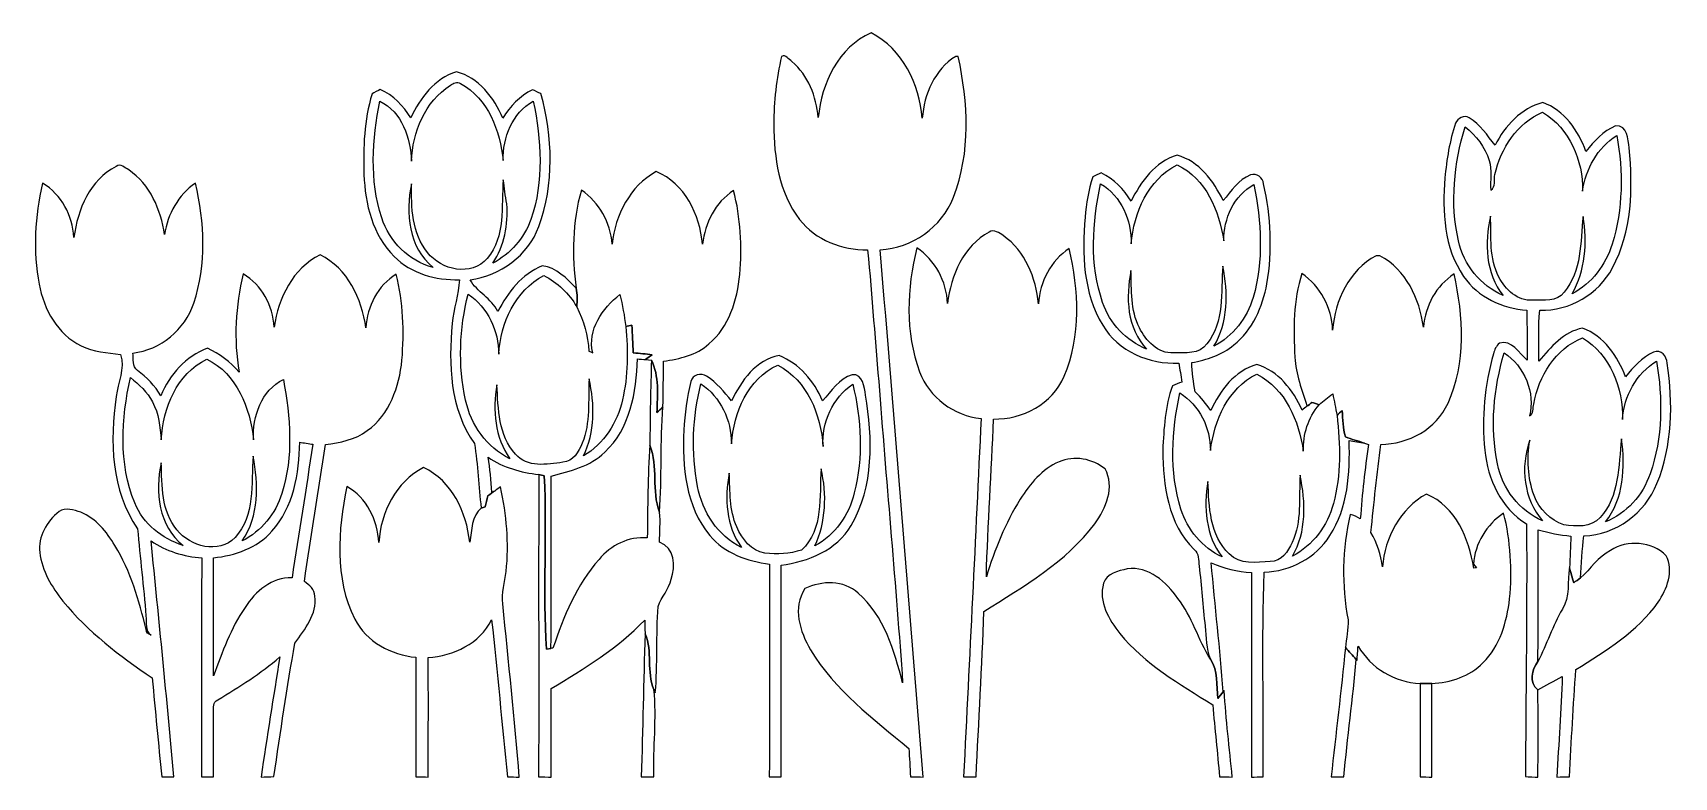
# Model space of a CAD drawing. Header units: centimetres. Extents: x -8.7 to 8.8, y -6.5 to 1.4.
import ezdxf

# ---------------------------------------------------------------- set-up
doc = ezdxf.new("R2010")
doc.units = ezdxf.units.CM
doc.header["$MEASUREMENT"] = 0
doc.layers.add('Camada 1', color=7, linetype='Continuous')

msp = doc.modelspace()

# ---------------------------------------------------------------- linework, layer by layer
at = {"layer": 'Camada 1'}
for points, knots in [([(-0.31891, 0.5334), (-0.28539, 0.895), (-0.10653, 1.28057), (0.24341, 1.43228), (0.24341, 1.43228), (0.57538, 1.25659), (0.75635, 0.88935), (0.78527, 0.52563), (0.78527, 0.52563), (0.80291, 0.78069), (0.91792, 1.04315), (1.13982, 1.18251), (1.13982, 1.18251), (1.14652, 1.18251), (1.16028, 1.1818), (1.16699, 1.1818), (1.16699, 1.1818), (1.27246, 0.69249), (1.30315, 0.1598), (1.11583, -0.31362), (1.11583, -0.31362), (0.99377, -0.63358), (0.67768, -0.85266), (0.3376, -0.87207), (0.3376, -0.87207), (0.49635, -2.73826), (0.64135, -4.6055), (0.79587, -6.47206), (0.79587, -6.47206), (0.762, -6.47171), (0.69427, -6.471), (0.6604, -6.47064), (0.6604, -6.47064), (0.65475, -6.36975), (0.64769, -6.26921), (0.6424, -6.16866), (0.6424, -6.16866), (0.26387, -5.85364), (-0.14357, -5.54955), (-0.40111, -5.12022), (-0.40111, -5.12022), (-0.51681, -4.92901), (-0.59513, -4.6743), (-0.46107, -4.47145), (-0.46107, -4.47145), (-0.28046, -4.38396), (-0.0515, -4.37973), (0.10512, -4.51908), (0.10512, -4.51908), (0.38099, -4.76037), (0.48648, -5.13079), (0.57679, -5.47263), (0.57679, -5.47263), (0.50587, -4.43652), (0.40781, -3.40147), (0.33055, -2.36502), (0.33055, -2.36502), (0.28468, -1.86831), (0.25364, -1.37018), (0.20425, -0.87383), (0.20425, -0.87383), (-0.06772, -0.87383), (-0.3489, -0.76941), (-0.51822, -0.54963), (-0.51822, -0.54963), (-0.74117, -0.2667), (-0.7888, 0.11007), (-0.79199, 0.45895), (-0.79199, 0.45895), (-0.79233, 0.70238), (-0.76482, 0.9458), (-0.70908, 1.18251), (-0.70908, 1.18251), (-0.66462, 1.20543), (-0.63358, 1.14793), (-0.59972, 1.12747), (-0.59972, 1.12747), (-0.42298, 0.98107), (-0.34254, 0.7553), (-0.31891, 0.5334)], [0, 0, 0, 0, 0.04761905, 0.04761905, 0.04761905, 0.04761905, 0.0952381, 0.0952381, 0.0952381, 0.0952381, 0.14285714, 0.14285714, 0.14285714, 0.14285714, 0.19047619, 0.19047619, 0.19047619, 0.19047619, 0.23809524, 0.23809524, 0.23809524, 0.23809524, 0.28571429, 0.28571429, 0.28571429, 0.28571429, 0.33333333, 0.33333333, 0.33333333, 0.33333333, 0.38095238, 0.38095238, 0.38095238, 0.38095238, 0.42857143, 0.42857143, 0.42857143, 0.42857143, 0.47619048, 0.47619048, 0.47619048, 0.47619048, 0.52380952, 0.52380952, 0.52380952, 0.52380952, 0.57142857, 0.57142857, 0.57142857, 0.57142857, 0.61904762, 0.61904762, 0.61904762, 0.61904762, 0.66666667, 0.66666667, 0.66666667, 0.66666667, 0.71428571, 0.71428571, 0.71428571, 0.71428571, 0.76190476, 0.76190476, 0.76190476, 0.76190476, 0.80952381, 0.80952381, 0.80952381, 0.80952381, 0.85714286, 0.85714286, 0.85714286, 0.85714286, 0.9047619, 0.9047619, 0.9047619, 0.9047619, 1, 1, 1, 1]), ([(-4.64714, 0.52811), (-4.54907, 0.73871), (-4.39349, 0.94826), (-4.16243, 1.01847), (-4.16243, 1.01847), (-3.92535, 0.95885), (-3.76344, 0.73978), (-3.66923, 0.52563), (-3.66923, 0.52563), (-3.59445, 0.65334), (-3.48755, 0.76022), (-3.35526, 0.82832), (-3.35526, 0.82832), (-3.33304, 0.81774), (-3.28789, 0.79657), (-3.26531, 0.78634), (-3.26531, 0.78634), (-3.14006, 0.32948), (-3.12067, -0.17673), (-3.28824, -0.62547), (-3.28824, -0.62547), (-3.40077, -0.93627), (-3.69675, -1.1444), (-4.01813, -1.18957), (-4.01813, -1.18957), (-3.94334, -1.32045), (-3.7913, -1.38782), (-3.72285, -1.52681), (-3.72285, -1.52681), (-3.61631, -1.32503), (-3.47132, -1.12783), (-3.25049, -1.04315), (-3.25049, -1.04315), (-3.10373, -1.05903), (-2.98838, -1.17792), (-2.89102, -1.28128), (-2.89102, -1.28128), (-2.87689, -1.3462), (-2.8776, -1.41252), (-2.8843, -1.47849), (-2.8843, -1.47849), (-2.96721, -1.33631), (-3.08926, -1.22061), (-3.23497, -1.14406), (-3.23497, -1.14406), (-3.53905, -1.30774), (-3.69252, -1.64818), (-3.71298, -1.9812), (-3.71298, -1.9812), (-3.71369, -1.72931), (-3.83151, -1.48802), (-4.03754, -1.34196), (-4.03754, -1.34196), (-4.13137, -1.7078), (-4.14725, -2.09902), (-4.06541, -2.46839), (-4.06541, -2.46839), (-4.01072, -2.73402), (-3.83928, -2.96898), (-3.59587, -3.09174), (-3.59587, -3.09174), (-3.75462, -2.86315), (-3.7793, -2.57527), (-3.73379, -2.30716), (-3.73379, -2.30716), (-3.71756, -2.55939), (-3.71827, -2.84514), (-3.53518, -3.04305), (-3.53518, -3.04305), (-3.41241, -3.18876), (-3.19933, -3.15348), (-3.03283, -3.12878), (-3.03283, -3.12878), (-2.92206, -3.12313), (-2.86349, -3.01659), (-2.82645, -2.92559), (-2.82645, -2.92559), (-2.73719, -2.70898), (-2.76577, -2.47085), (-2.75342, -2.24296), (-2.75342, -2.24296), (-2.69309, -2.51424), (-2.68781, -2.80775), (-2.81445, -3.06246), (-2.81445, -3.06246), (-2.59715, -2.93334), (-2.45321, -2.71003), (-2.39959, -2.46591), (-2.39959, -2.46591), (-2.33997, -2.21121), (-2.3368, -1.94592), (-2.36395, -1.68663), (-2.36395, -1.68663), (-2.34772, -1.68275), (-2.31527, -1.67534), (-2.29904, -1.67181), (-2.29904, -1.67181), (-2.2941, -1.76988), (-2.28917, -1.86831), (-2.28389, -1.96673), (-2.28389, -1.96673), (-2.21684, -1.97309), (-2.14982, -1.97943), (-2.0828, -1.98683), (-2.0828, -1.98683), (-2.10609, -2.00377), (-2.12972, -2.02035), (-2.15335, -2.03694), (-2.15335, -2.03694), (-2.17523, -2.03553), (-2.21896, -2.03305), (-2.24084, -2.032), (-2.24084, -2.032), (-2.24966, -2.38371), (-2.31846, -2.77176), (-2.58797, -3.02224), (-2.58797, -3.02224), (-2.74072, -3.17324), (-2.95592, -3.22297), (-3.1563, -3.27659), (-3.1563, -3.27659), (-3.15736, -3.88691), (-3.15348, -4.49721), (-3.15841, -5.1075), (-3.15841, -5.1075), (-3.15841, -5.1075), (-3.20533, -5.11527), (-3.20533, -5.11527), (-3.20533, -5.11527), (-3.24626, -4.50285), (-3.19863, -3.88654), (-3.22967, -3.27377), (-3.22967, -3.27377), (-3.24414, -3.27025), (-3.27342, -3.26319), (-3.28789, -3.26002), (-3.28789, -3.26002), (-3.47802, -3.23568), (-3.66747, -3.18769), (-3.82551, -3.07374), (-3.82551, -3.07374), (-3.80612, -3.19792), (-3.79411, -3.32246), (-3.78741, -3.44805), (-3.78741, -3.44805), (-3.78741, -3.44805), (-3.75214, -3.4311), (-3.75214, -3.4311), (-3.75214, -3.4311), (-3.77754, -3.44874), (-3.80293, -3.46674), (-3.82798, -3.48473), (-3.82798, -3.48473), (-3.83857, -3.52424), (-3.8488, -3.56376), (-3.85903, -3.60327), (-3.85903, -3.60327), (-3.86927, -3.6061), (-3.88937, -3.61173), (-3.89924, -3.61492), (-3.89924, -3.61492), (-3.92747, -3.38737), (-3.93276, -3.15701), (-3.97191, -2.93122), (-3.97191, -2.93122), (-4.23333, -2.56258), (-4.2478, -2.08774), (-4.20652, -1.65417), (-4.20652, -1.65417), (-4.19311, -1.49718), (-4.13666, -1.34725), (-4.13137, -1.18957), (-4.13137, -1.18957), (-4.38114, -1.19732), (-4.64361, -1.12465), (-4.82318, -0.94368), (-4.82318, -0.94368), (-5.05213, -0.7179), (-5.13432, -0.38488), (-5.14456, -0.07267), (-5.14456, -0.07267), (-5.15267, 0.21449), (-5.14561, 0.50729), (-5.05848, 0.78351), (-5.05848, 0.78351), (-5.03695, 0.7955), (-4.99392, 0.8195), (-4.9724, 0.83149), (-4.9724, 0.83149), (-4.8334, 0.77011), (-4.72546, 0.65651), (-4.64714, 0.52811)], [0, 0, 0, 0, 0.02040816, 0.02040816, 0.02040816, 0.02040816, 0.04081633, 0.04081633, 0.04081633, 0.04081633, 0.06122449, 0.06122449, 0.06122449, 0.06122449, 0.08163265, 0.08163265, 0.08163265, 0.08163265, 0.10204082, 0.10204082, 0.10204082, 0.10204082, 0.12244898, 0.12244898, 0.12244898, 0.12244898, 0.14285714, 0.14285714, 0.14285714, 0.14285714, 0.16326531, 0.16326531, 0.16326531, 0.16326531, 0.18367347, 0.18367347, 0.18367347, 0.18367347, 0.20408163, 0.20408163, 0.20408163, 0.20408163, 0.2244898, 0.2244898, 0.2244898, 0.2244898, 0.24489796, 0.24489796, 0.24489796, 0.24489796, 0.26530612, 0.26530612, 0.26530612, 0.26530612, 0.28571429, 0.28571429, 0.28571429, 0.28571429, 0.30612245, 0.30612245, 0.30612245, 0.30612245, 0.32653061, 0.32653061, 0.32653061, 0.32653061, 0.34693878, 0.34693878, 0.34693878, 0.34693878, 0.36734694, 0.36734694, 0.36734694, 0.36734694, 0.3877551, 0.3877551, 0.3877551, 0.3877551, 0.40816327, 0.40816327, 0.40816327, 0.40816327, 0.42857143, 0.42857143, 0.42857143, 0.42857143, 0.44897959, 0.44897959, 0.44897959, 0.44897959, 0.46938776, 0.46938776, 0.46938776, 0.46938776, 0.48979592, 0.48979592, 0.48979592, 0.48979592, 0.51020408, 0.51020408, 0.51020408, 0.51020408, 0.53061224, 0.53061224, 0.53061224, 0.53061224, 0.55102041, 0.55102041, 0.55102041, 0.55102041, 0.57142857, 0.57142857, 0.57142857, 0.57142857, 0.59183673, 0.59183673, 0.59183673, 0.59183673, 0.6122449, 0.6122449, 0.6122449, 0.6122449, 0.63265306, 0.63265306, 0.63265306, 0.63265306, 0.65306122, 0.65306122, 0.65306122, 0.65306122, 0.67346939, 0.67346939, 0.67346939, 0.67346939, 0.69387755, 0.69387755, 0.69387755, 0.69387755, 0.71428571, 0.71428571, 0.71428571, 0.71428571, 0.73469388, 0.73469388, 0.73469388, 0.73469388, 0.75510204, 0.75510204, 0.75510204, 0.75510204, 0.7755102, 0.7755102, 0.7755102, 0.7755102, 0.79591837, 0.79591837, 0.79591837, 0.79591837, 0.81632653, 0.81632653, 0.81632653, 0.81632653, 0.83673469, 0.83673469, 0.83673469, 0.83673469, 0.85714286, 0.85714286, 0.85714286, 0.85714286, 0.87755102, 0.87755102, 0.87755102, 0.87755102, 0.89795918, 0.89795918, 0.89795918, 0.89795918, 0.91836735, 0.91836735, 0.91836735, 0.91836735, 0.93877551, 0.93877551, 0.93877551, 0.93877551, 0.95918367, 0.95918367, 0.95918367, 0.95918367, 1, 1, 1, 1]), ([(-4.22733, 0.87488), (-4.22733, 0.87488), (-4.22733, 0.87488), (-4.22733, 0.87488), (-4.22733, 0.87488), (-4.49615, 0.70343), (-4.62879, 0.37606), (-4.64114, 0.06772), (-4.64114, 0.06772), (-4.65101, 0.31396), (-4.73886, 0.59231), (-4.97699, 0.70626), (-4.97699, 0.70626), (-5.05424, 0.3002), (-5.08881, -0.13299), (-4.95582, -0.53128), (-4.95582, -0.53128), (-4.87469, -0.78422), (-4.66865, -0.9913), (-4.41042, -1.05974), (-4.41042, -1.05974), (-4.66972, -0.84771), (-4.70923, -0.47871), (-4.63832, -0.17039), (-4.63832, -0.17039), (-4.64538, -0.4198), (-4.63337, -0.69885), (-4.4704, -0.90204), (-4.4704, -0.90204), (-4.32293, -1.08761), (-4.00297, -1.16099), (-3.83504, -0.96307), (-3.83504, -0.96307), (-3.63643, -0.73235), (-3.69005, -0.40957), (-3.66501, -0.13053), (-3.66501, -0.13053), (-3.6509, -0.21519), (-3.64596, -0.30127), (-3.62725, -0.38522), (-3.62725, -0.38522), (-3.61314, -0.6043), (-3.65266, -0.82973), (-3.77613, -1.01458), (-3.77613, -1.01458), (-3.59021, -0.91546), (-3.44134, -0.74999), (-3.37255, -0.54963), (-3.37255, -0.54963), (-3.23074, -0.14639), (-3.26107, 0.2942), (-3.34644, 0.7059), (-3.34644, 0.7059), (-3.56975, 0.58242), (-3.671, 0.31996), (-3.66713, 0.07443), (-3.66713, 0.07443), (-3.69992, 0.38981), (-3.82447, 0.73377), (-4.11868, 0.89322), (-4.11868, 0.89322), (-4.15361, 0.92251), (-4.19664, 0.89464), (-4.22733, 0.87488)], [0, 0, 0, 0, 0.05882353, 0.05882353, 0.05882353, 0.05882353, 0.11764706, 0.11764706, 0.11764706, 0.11764706, 0.17647059, 0.17647059, 0.17647059, 0.17647059, 0.23529412, 0.23529412, 0.23529412, 0.23529412, 0.29411765, 0.29411765, 0.29411765, 0.29411765, 0.35294118, 0.35294118, 0.35294118, 0.35294118, 0.41176471, 0.41176471, 0.41176471, 0.41176471, 0.47058824, 0.47058824, 0.47058824, 0.47058824, 0.52941176, 0.52941176, 0.52941176, 0.52941176, 0.58823529, 0.58823529, 0.58823529, 0.58823529, 0.64705882, 0.64705882, 0.64705882, 0.64705882, 0.70588235, 0.70588235, 0.70588235, 0.70588235, 0.76470588, 0.76470588, 0.76470588, 0.76470588, 0.82352941, 0.82352941, 0.82352941, 0.82352941, 0.88235294, 0.88235294, 0.88235294, 0.88235294, 1, 1, 1, 1]), ([(6.86822, 0.23812), (6.97371, 0.44167), (7.1455, 0.63465), (7.37481, 0.69074), (7.37481, 0.69074), (7.60236, 0.61277), (7.75441, 0.39299), (7.83307, 0.17322), (7.83307, 0.17322), (7.92232, 0.27869), (8.01687, 0.38981), (8.14882, 0.44272), (8.14882, 0.44272), (8.2797, 0.45473), (8.27933, 0.29951), (8.29274, 0.21025), (8.29274, 0.21025), (8.33508, -0.21766), (8.3245, -0.67734), (8.116, -1.06432), (8.116, -1.06432), (7.96854, -1.34338), (7.66056, -1.52223), (7.34518, -1.51411), (7.34518, -1.51411), (7.32472, -1.69367), (7.33531, -1.87466), (7.33424, -2.05493), (7.33424, -2.05493), (7.45949, -1.90746), (7.59919, -1.74237), (7.7985, -1.70427), (7.7985, -1.70427), (8.02569, -1.78505), (8.17245, -2.00483), (8.25465, -2.2225), (8.25465, -2.2225), (8.33578, -2.11771), (8.42926, -2.01507), (8.55274, -1.95967), (8.55274, -1.95967), (8.62824, -1.92687), (8.69597, -2.00377), (8.69562, -2.07573), (8.69562, -2.07573), (8.76087, -2.50013), (8.75417, -2.95275), (8.58801, -3.35455), (8.58801, -3.35455), (8.46208, -3.66854), (8.15304, -3.90207), (7.81085, -3.90983), (7.81085, -3.90983), (7.79392, -4.0587), (7.78756, -4.20863), (7.77592, -4.35785), (7.77592, -4.35785), (7.75828, -4.37056), (7.72266, -4.39596), (7.70466, -4.40867), (7.70466, -4.40867), (7.68879, -4.35539), (7.67326, -4.30213), (7.65915, -4.24885), (7.65915, -4.24885), (7.66444, -4.13666), (7.67045, -4.02449), (7.67396, -3.9123), (7.67396, -3.9123), (7.5565, -3.90207), (7.44114, -3.87914), (7.32825, -3.84703), (7.32825, -3.84703), (7.3279, -4.31341), (7.32966, -4.78013), (7.3233, -5.24686), (7.3233, -5.24686), (7.25594, -5.33118), (7.22982, -5.47051), (7.32189, -5.54743), (7.32189, -5.54743), (7.33, -5.85576), (7.32472, -6.16479), (7.32437, -6.47381), (7.32437, -6.47381), (7.29121, -6.47206), (7.22453, -6.46923), (7.19137, -6.46747), (7.19137, -6.46747), (7.19561, -5.57247), (7.20865, -4.67747), (7.20336, -3.78178), (7.20336, -3.78178), (6.93137, -3.61914), (6.79167, -3.30658), (6.75922, -3.00143), (6.75922, -3.00143), (6.72606, -2.65782), (6.75604, -2.30786), (6.85236, -1.9759), (6.85236, -1.9759), (6.86293, -1.93428), (6.88021, -1.89264), (6.91515, -1.86513), (6.91515, -1.86513), (7.04568, -1.82421), (7.12576, -1.96956), (7.20865, -2.04505), (7.20865, -2.04505), (7.20794, -1.86796), (7.20794, -1.6905), (7.20794, -1.51341), (7.20794, -1.51341), (6.94725, -1.49365), (6.68479, -1.37512), (6.5352, -1.15429), (6.5352, -1.15429), (6.32388, -0.85231), (6.30907, -0.46426), (6.33482, -0.10936), (6.33482, -0.10936), (6.35599, 0.08678), (6.38493, 0.28468), (6.45018, 0.4713), (6.45018, 0.4713), (6.46818, 0.5267), (6.5412, 0.56373), (6.59341, 0.52916), (6.59341, 0.52916), (6.71159, 0.46073), (6.78568, 0.34254), (6.86822, 0.23812)], [0, 0, 0, 0, 0.02941176, 0.02941176, 0.02941176, 0.02941176, 0.05882353, 0.05882353, 0.05882353, 0.05882353, 0.08823529, 0.08823529, 0.08823529, 0.08823529, 0.11764706, 0.11764706, 0.11764706, 0.11764706, 0.14705882, 0.14705882, 0.14705882, 0.14705882, 0.17647059, 0.17647059, 0.17647059, 0.17647059, 0.20588235, 0.20588235, 0.20588235, 0.20588235, 0.23529412, 0.23529412, 0.23529412, 0.23529412, 0.26470588, 0.26470588, 0.26470588, 0.26470588, 0.29411765, 0.29411765, 0.29411765, 0.29411765, 0.32352941, 0.32352941, 0.32352941, 0.32352941, 0.35294118, 0.35294118, 0.35294118, 0.35294118, 0.38235294, 0.38235294, 0.38235294, 0.38235294, 0.41176471, 0.41176471, 0.41176471, 0.41176471, 0.44117647, 0.44117647, 0.44117647, 0.44117647, 0.47058824, 0.47058824, 0.47058824, 0.47058824, 0.5, 0.5, 0.5, 0.5, 0.52941176, 0.52941176, 0.52941176, 0.52941176, 0.55882353, 0.55882353, 0.55882353, 0.55882353, 0.58823529, 0.58823529, 0.58823529, 0.58823529, 0.61764706, 0.61764706, 0.61764706, 0.61764706, 0.64705882, 0.64705882, 0.64705882, 0.64705882, 0.67647059, 0.67647059, 0.67647059, 0.67647059, 0.70588235, 0.70588235, 0.70588235, 0.70588235, 0.73529412, 0.73529412, 0.73529412, 0.73529412, 0.76470588, 0.76470588, 0.76470588, 0.76470588, 0.79411765, 0.79411765, 0.79411765, 0.79411765, 0.82352941, 0.82352941, 0.82352941, 0.82352941, 0.85294118, 0.85294118, 0.85294118, 0.85294118, 0.88235294, 0.88235294, 0.88235294, 0.88235294, 0.91176471, 0.91176471, 0.91176471, 0.91176471, 0.94117647, 0.94117647, 0.94117647, 0.94117647, 1, 1, 1, 1]), ([(6.86681, -0.07372), (6.86681, -0.07372), (6.86681, -0.07372), (6.86681, -0.07372), (6.86681, -0.07372), (6.85553, -0.12912), (6.88233, -0.20179), (6.82449, -0.23847), (6.82449, -0.23847), (6.81355, -0.13404), (6.84106, -0.02611), (6.80473, 0.07479), (6.80473, 0.07479), (6.76416, 0.22048), (6.66503, 0.34008), (6.54967, 0.4339), (6.54967, 0.4339), (6.43361, 0.0448), (6.38844, -0.37747), (6.48053, -0.77611), (6.48053, -0.77611), (6.53591, -1.03187), (6.71476, -1.25024), (6.95325, -1.35678), (6.95325, -1.35678), (6.76485, -1.11865), (6.75745, -0.79974), (6.82059, -0.51505), (6.82059, -0.51505), (6.83048, -0.73166), (6.80402, -0.96273), (6.90915, -1.1617), (6.90915, -1.1617), (6.97793, -1.29363), (7.10742, -1.42168), (7.26827, -1.40687), (7.26827, -1.40687), (7.38152, -1.40194), (7.52615, -1.4298), (7.60201, -1.32186), (7.60201, -1.32186), (7.79392, -1.10031), (7.77275, -0.79058), (7.80308, -0.51822), (7.80308, -0.51822), (7.84895, -0.7955), (7.8292, -1.09078), (7.68809, -1.3395), (7.68809, -1.3395), (7.89586, -1.23155), (8.04367, -1.03292), (8.11213, -0.81138), (8.11213, -0.81138), (8.22678, -0.44026), (8.23241, -0.03915), (8.16115, 0.34079), (8.16115, 0.34079), (7.95548, 0.21132), (7.83449, -0.01164), (7.7978, -0.24799), (7.7978, -0.24799), (7.80345, 0.07725), (7.66197, 0.41839), (7.3734, 0.58807), (7.3734, 0.58807), (7.10106, 0.47449), (6.93067, 0.2053), (6.86681, -0.07372)], [0, 0, 0, 0, 0.05555556, 0.05555556, 0.05555556, 0.05555556, 0.11111111, 0.11111111, 0.11111111, 0.11111111, 0.16666667, 0.16666667, 0.16666667, 0.16666667, 0.22222222, 0.22222222, 0.22222222, 0.22222222, 0.27777778, 0.27777778, 0.27777778, 0.27777778, 0.33333333, 0.33333333, 0.33333333, 0.33333333, 0.38888889, 0.38888889, 0.38888889, 0.38888889, 0.44444444, 0.44444444, 0.44444444, 0.44444444, 0.5, 0.5, 0.5, 0.5, 0.55555556, 0.55555556, 0.55555556, 0.55555556, 0.61111111, 0.61111111, 0.61111111, 0.61111111, 0.66666667, 0.66666667, 0.66666667, 0.66666667, 0.72222222, 0.72222222, 0.72222222, 0.72222222, 0.77777778, 0.77777778, 0.77777778, 0.77777778, 0.83333333, 0.83333333, 0.83333333, 0.83333333, 0.88888889, 0.88888889, 0.88888889, 0.88888889, 1, 1, 1, 1]), ([(-7.77769, 0.0141), (-7.73007, 0.04621), (-7.68244, -0.00105), (-7.64292, -0.02329), (-7.64292, -0.02329), (-7.41574, -0.17744), (-7.30108, -0.44696), (-7.26263, -0.71084), (-7.26263, -0.71084), (-7.22982, -0.49283), (-7.1187, -0.28999), (-6.93384, -0.1651), (-6.93384, -0.1651), (-6.83612, -0.58067), (-6.81355, -1.03116), (-6.95289, -1.43968), (-6.95289, -1.43968), (-7.04603, -1.72261), (-7.30355, -1.93569), (-7.6006, -1.96849), (-7.6006, -1.96849), (-7.58754, -2.02952), (-7.60942, -2.11172), (-7.55015, -2.1537), (-7.55015, -2.1537), (-7.45277, -2.22885), (-7.36423, -2.31527), (-7.30074, -2.42181), (-7.30074, -2.42181), (-7.21006, -2.1985), (-7.03757, -2.00306), (-6.8079, -1.91876), (-6.8079, -1.91876), (-6.67737, -1.97626), (-6.56483, -2.06516), (-6.46959, -2.17028), (-6.46959, -2.17028), (-6.53238, -1.82527), (-6.50733, -1.46826), (-6.42832, -1.12818), (-6.42832, -1.12818), (-6.22723, -1.24354), (-6.11328, -1.46649), (-6.09881, -1.69333), (-6.09881, -1.69333), (-6.0526, -1.38535), (-5.90303, -1.0689), (-5.61057, -0.92638), (-5.61057, -0.92638), (-5.31707, -1.07102), (-5.16643, -1.3903), (-5.12339, -1.7011), (-5.12339, -1.7011), (-5.11281, -1.47319), (-4.99886, -1.25095), (-4.8013, -1.131), (-4.8013, -1.131), (-4.72617, -1.42909), (-4.71735, -1.73989), (-4.74098, -2.0454), (-4.74098, -2.0454), (-4.77026, -2.32445), (-4.87079, -2.62431), (-5.10928, -2.79293), (-5.10928, -2.79293), (-5.23804, -2.8889), (-5.3982, -2.92099), (-5.55378, -2.94111), (-5.55378, -2.94111), (-5.62785, -3.42652), (-5.70971, -3.91089), (-5.77778, -4.39702), (-5.77778, -4.39702), (-5.72276, -4.43194), (-5.66666, -4.47886), (-5.66596, -4.55048), (-5.66596, -4.55048), (-5.6395, -4.74451), (-5.7732, -4.9022), (-5.87798, -5.04895), (-5.87798, -5.04895), (-5.96194, -5.51956), (-6.03179, -5.99405), (-6.10093, -6.46747), (-6.10093, -6.46747), (-6.1468, -6.46923), (-6.1923, -6.471), (-6.23817, -6.47276), (-6.23817, -6.47276), (-6.17395, -6.04731), (-6.10622, -5.62186), (-6.03885, -5.19677), (-6.03885, -5.19677), (-6.24063, -5.37279), (-6.46923, -5.5132), (-6.69678, -5.65255), (-6.69678, -5.65255), (-6.75252, -5.67372), (-6.74193, -5.73722), (-6.74334, -5.78484), (-6.74334, -5.78484), (-6.74229, -6.01345), (-6.7437, -6.24204), (-6.74158, -6.471), (-6.74158, -6.471), (-6.78461, -6.47064), (-6.82766, -6.47064), (-6.87034, -6.471), (-6.87034, -6.471), (-6.86717, -5.6956), (-6.8728, -4.92054), (-6.86752, -4.14548), (-6.86752, -4.14548), (-7.05872, -4.12925), (-7.24675, -4.07458), (-7.4055, -3.96416), (-7.4055, -3.96416), (-7.3233, -4.79953), (-7.23723, -5.63491), (-7.16421, -6.47135), (-7.16421, -6.47135), (-7.20619, -6.47135), (-7.24817, -6.47135), (-7.29051, -6.47135), (-7.29051, -6.47135), (-7.32966, -6.1214), (-7.35965, -5.77037), (-7.39457, -5.42008), (-7.39457, -5.42008), (-7.73959, -5.18583), (-8.07755, -4.92972), (-8.34178, -4.60375), (-8.34178, -4.60375), (-8.46102, -4.45416), (-8.56615, -4.28201), (-8.58766, -4.08834), (-8.58766, -4.08834), (-8.60636, -3.919), (-8.515, -3.75391), (-8.38235, -3.65371), (-8.38235, -3.65371), (-8.3132, -3.60503), (-8.22501, -3.63573), (-8.15305, -3.66041), (-8.15305, -3.66041), (-7.99147, -3.72568), (-7.87893, -3.86856), (-7.78968, -4.01284), (-7.78968, -4.01284), (-7.62458, -4.28625), (-7.53109, -4.59563), (-7.45949, -4.90502), (-7.45949, -4.90502), (-7.45949, -4.93713), (-7.43196, -4.95687), (-7.40445, -4.96393), (-7.40445, -4.96393), (-7.47959, -4.92054), (-7.44819, -4.82988), (-7.46019, -4.76179), (-7.46019, -4.76179), (-7.48595, -4.4524), (-7.52052, -4.14338), (-7.54979, -3.83504), (-7.54979, -3.83504), (-7.83132, -3.42793), (-7.84577, -2.90405), (-7.77592, -2.43063), (-7.77592, -2.43063), (-7.76005, -2.28211), (-7.68032, -2.13606), (-7.73148, -1.98578), (-7.73148, -1.98578), (-7.87152, -1.95967), (-8.01934, -1.96144), (-8.1474, -1.89123), (-8.1474, -1.89123), (-8.40104, -1.7727), (-8.54462, -1.50388), (-8.59472, -1.23895), (-8.59472, -1.23895), (-8.66175, -0.88477), (-8.64093, -0.51576), (-8.55839, -0.16615), (-8.55839, -0.16615), (-8.35519, -0.28363), (-8.24089, -0.51082), (-8.22501, -0.74012), (-8.22501, -0.74012), (-8.18727, -0.44414), (-8.05356, -0.13158), (-7.77769, 0.0141)], [0, 0, 0, 0, 0.02040816, 0.02040816, 0.02040816, 0.02040816, 0.04081633, 0.04081633, 0.04081633, 0.04081633, 0.06122449, 0.06122449, 0.06122449, 0.06122449, 0.08163265, 0.08163265, 0.08163265, 0.08163265, 0.10204082, 0.10204082, 0.10204082, 0.10204082, 0.12244898, 0.12244898, 0.12244898, 0.12244898, 0.14285714, 0.14285714, 0.14285714, 0.14285714, 0.16326531, 0.16326531, 0.16326531, 0.16326531, 0.18367347, 0.18367347, 0.18367347, 0.18367347, 0.20408163, 0.20408163, 0.20408163, 0.20408163, 0.2244898, 0.2244898, 0.2244898, 0.2244898, 0.24489796, 0.24489796, 0.24489796, 0.24489796, 0.26530612, 0.26530612, 0.26530612, 0.26530612, 0.28571429, 0.28571429, 0.28571429, 0.28571429, 0.30612245, 0.30612245, 0.30612245, 0.30612245, 0.32653061, 0.32653061, 0.32653061, 0.32653061, 0.34693878, 0.34693878, 0.34693878, 0.34693878, 0.36734694, 0.36734694, 0.36734694, 0.36734694, 0.3877551, 0.3877551, 0.3877551, 0.3877551, 0.40816327, 0.40816327, 0.40816327, 0.40816327, 0.42857143, 0.42857143, 0.42857143, 0.42857143, 0.44897959, 0.44897959, 0.44897959, 0.44897959, 0.46938776, 0.46938776, 0.46938776, 0.46938776, 0.48979592, 0.48979592, 0.48979592, 0.48979592, 0.51020408, 0.51020408, 0.51020408, 0.51020408, 0.53061224, 0.53061224, 0.53061224, 0.53061224, 0.55102041, 0.55102041, 0.55102041, 0.55102041, 0.57142857, 0.57142857, 0.57142857, 0.57142857, 0.59183673, 0.59183673, 0.59183673, 0.59183673, 0.6122449, 0.6122449, 0.6122449, 0.6122449, 0.63265306, 0.63265306, 0.63265306, 0.63265306, 0.65306122, 0.65306122, 0.65306122, 0.65306122, 0.67346939, 0.67346939, 0.67346939, 0.67346939, 0.69387755, 0.69387755, 0.69387755, 0.69387755, 0.71428571, 0.71428571, 0.71428571, 0.71428571, 0.73469388, 0.73469388, 0.73469388, 0.73469388, 0.75510204, 0.75510204, 0.75510204, 0.75510204, 0.7755102, 0.7755102, 0.7755102, 0.7755102, 0.79591837, 0.79591837, 0.79591837, 0.79591837, 0.81632653, 0.81632653, 0.81632653, 0.81632653, 0.83673469, 0.83673469, 0.83673469, 0.83673469, 0.85714286, 0.85714286, 0.85714286, 0.85714286, 0.87755102, 0.87755102, 0.87755102, 0.87755102, 0.89795918, 0.89795918, 0.89795918, 0.89795918, 0.91836735, 0.91836735, 0.91836735, 0.91836735, 0.93877551, 0.93877551, 0.93877551, 0.93877551, 0.95918367, 0.95918367, 0.95918367, 0.95918367, 1, 1, 1, 1]), ([(3.00284, -0.35736), (3.10549, -0.14958), (3.25754, 0.06526), (3.49108, 0.13158), (3.49108, 0.13158), (3.72568, 0.07267), (3.87984, -0.14323), (3.9811, -0.35031), (3.9811, -0.35031), (4.0661, -0.24906), (4.14338, -0.1277), (4.27143, -0.07691), (4.27143, -0.07691), (4.33951, -0.05785), (4.40477, -0.1023), (4.40937, -0.17285), (4.40937, -0.17285), (4.48944, -0.51893), (4.50568, -0.88159), (4.4457, -1.23225), (4.4457, -1.23225), (4.39914, -1.47708), (4.29436, -1.72402), (4.09468, -1.88241), (4.09468, -1.88241), (3.96804, -1.98861), (3.80717, -2.04152), (3.64666, -2.07044), (3.64666, -2.07044), (3.65407, -2.17416), (3.66253, -2.27824), (3.68229, -2.3809), (3.68229, -2.3809), (3.74543, -2.44016), (3.79906, -2.50825), (3.84915, -2.5788), (3.84915, -2.5788), (3.94582, -2.36748), (4.10527, -2.15335), (4.33916, -2.09232), (4.33916, -2.09232), (4.56706, -2.1583), (4.72581, -2.36466), (4.81929, -2.57457), (4.81929, -2.57457), (4.83234, -2.56433), (4.85775, -2.54423), (4.87045, -2.53434), (4.87045, -2.53434), (4.8835, -2.52411), (4.9096, -2.50331), (4.9223, -2.49307), (4.9223, -2.49307), (4.94205, -2.49943), (4.98157, -2.51178), (5.00133, -2.51812), (5.00133, -2.51812), (4.88209, -2.65465), (4.82988, -2.83386), (4.83234, -3.01271), (4.83234, -3.01271), (4.78437, -2.68922), (4.64538, -2.34879), (4.33775, -2.19216), (4.33775, -2.19216), (4.03153, -2.34421), (3.88796, -2.68181), (3.84562, -3.00426), (3.84562, -3.00426), (3.84632, -2.76048), (3.7285, -2.52518), (3.52178, -2.39323), (3.52178, -2.39323), (3.43322, -2.79646), (3.40535, -3.22686), (3.53201, -3.62549), (3.53201, -3.62549), (3.60045, -3.84703), (3.76025, -4.03365), (3.96909, -4.13456), (3.96909, -4.13456), (3.79448, -3.90596), (3.77367, -3.60644), (3.81847, -3.33162), (3.81847, -3.33162), (3.83258, -3.59762), (3.8347, -3.90735), (4.046, -4.10245), (4.046, -4.10245), (4.15783, -4.22275), (4.33528, -4.19099), (4.48168, -4.18429), (4.48168, -4.18429), (4.59987, -4.18641), (4.67077, -4.07563), (4.71416, -3.98039), (4.71416, -3.98039), (4.81787, -3.75673), (4.7826, -3.50519), (4.79882, -3.26707), (4.79882, -3.26707), (4.85668, -3.55389), (4.86903, -3.86608), (4.71664, -4.1275), (4.71664, -4.1275), (4.93289, -4.01072), (5.09164, -3.80505), (5.1516, -3.56658), (5.1516, -3.56658), (5.23699, -3.26319), (5.22357, -2.94216), (5.19007, -2.63172), (5.19007, -2.63172), (5.20417, -2.61832), (5.23168, -2.59186), (5.24544, -2.57844), (5.24544, -2.57844), (5.25392, -2.67194), (5.24968, -2.76825), (5.27897, -2.85855), (5.27897, -2.85855), (5.34563, -2.88536), (5.41513, -2.90371), (5.48357, -2.92664), (5.48357, -2.92664), (5.42819, -2.91747), (5.37316, -2.90795), (5.31847, -2.89877), (5.31847, -2.89877), (5.33047, -3.24309), (5.30718, -3.61102), (5.11457, -3.90842), (5.11457, -3.90842), (4.96569, -4.14513), (4.69299, -4.28625), (4.41642, -4.29682), (4.41642, -4.29682), (4.39067, -5.02038), (4.41147, -5.74533), (4.40619, -6.46959), (4.40619, -6.46959), (4.37479, -6.4703), (4.31236, -6.47206), (4.28096, -6.47276), (4.28096, -6.47276), (4.27989, -5.74815), (4.28096, -5.0232), (4.28059, -4.2986), (4.28059, -4.2986), (4.13244, -4.29541), (3.98992, -4.25484), (3.85514, -4.19559), (3.85514, -4.19559), (3.89078, -4.65384), (3.95216, -5.10962), (3.98039, -5.56823), (3.98039, -5.56823), (3.96628, -5.58623), (3.93805, -5.62186), (3.9236, -5.6395), (3.9236, -5.6395), (3.90913, -5.49909), (3.93171, -5.34282), (3.84527, -5.22076), (3.84527, -5.22076), (3.79835, -5.11033), (3.80293, -4.98756), (3.78882, -4.87045), (3.78882, -4.87045), (3.76624, -4.65771), (3.7486, -4.44429), (3.72638, -4.23121), (3.72638, -4.23121), (3.71827, -4.16984), (3.72816, -4.09716), (3.67135, -4.05623), (3.67135, -4.05623), (3.39583, -3.78213), (3.3394, -3.37078), (3.33974, -3.00002), (3.33974, -3.00002), (3.34997, -2.76965), (3.36479, -2.53434), (3.44204, -2.31563), (3.44204, -2.31563), (3.47556, -2.30258), (3.50908, -2.28988), (3.54259, -2.27717), (3.54259, -2.27717), (3.5313, -2.20944), (3.52071, -2.14241), (3.51084, -2.07503), (3.51084, -2.07503), (3.1958, -2.09125), (2.86631, -1.9498), (2.70157, -1.67357), (2.70157, -1.67357), (2.49555, -1.33278), (2.47721, -0.91334), (2.51529, -0.52704), (2.51529, -0.52704), (2.52482, -0.38135), (2.55093, -0.23671), (2.59644, -0.09806), (2.59644, -0.09806), (2.61866, -0.08714), (2.66312, -0.06597), (2.68534, -0.05503), (2.68534, -0.05503), (2.8201, -0.11994), (2.92734, -0.22965), (3.00284, -0.35736)], [0, 0, 0, 0, 0.01851852, 0.01851852, 0.01851852, 0.01851852, 0.03703704, 0.03703704, 0.03703704, 0.03703704, 0.05555556, 0.05555556, 0.05555556, 0.05555556, 0.07407407, 0.07407407, 0.07407407, 0.07407407, 0.09259259, 0.09259259, 0.09259259, 0.09259259, 0.11111111, 0.11111111, 0.11111111, 0.11111111, 0.12962963, 0.12962963, 0.12962963, 0.12962963, 0.14814815, 0.14814815, 0.14814815, 0.14814815, 0.16666667, 0.16666667, 0.16666667, 0.16666667, 0.18518519, 0.18518519, 0.18518519, 0.18518519, 0.2037037, 0.2037037, 0.2037037, 0.2037037, 0.22222222, 0.22222222, 0.22222222, 0.22222222, 0.24074074, 0.24074074, 0.24074074, 0.24074074, 0.25925926, 0.25925926, 0.25925926, 0.25925926, 0.27777778, 0.27777778, 0.27777778, 0.27777778, 0.2962963, 0.2962963, 0.2962963, 0.2962963, 0.31481481, 0.31481481, 0.31481481, 0.31481481, 0.33333333, 0.33333333, 0.33333333, 0.33333333, 0.35185185, 0.35185185, 0.35185185, 0.35185185, 0.37037037, 0.37037037, 0.37037037, 0.37037037, 0.38888889, 0.38888889, 0.38888889, 0.38888889, 0.40740741, 0.40740741, 0.40740741, 0.40740741, 0.42592593, 0.42592593, 0.42592593, 0.42592593, 0.44444444, 0.44444444, 0.44444444, 0.44444444, 0.46296296, 0.46296296, 0.46296296, 0.46296296, 0.48148148, 0.48148148, 0.48148148, 0.48148148, 0.5, 0.5, 0.5, 0.5, 0.51851852, 0.51851852, 0.51851852, 0.51851852, 0.53703704, 0.53703704, 0.53703704, 0.53703704, 0.55555556, 0.55555556, 0.55555556, 0.55555556, 0.57407407, 0.57407407, 0.57407407, 0.57407407, 0.59259259, 0.59259259, 0.59259259, 0.59259259, 0.61111111, 0.61111111, 0.61111111, 0.61111111, 0.62962963, 0.62962963, 0.62962963, 0.62962963, 0.64814815, 0.64814815, 0.64814815, 0.64814815, 0.66666667, 0.66666667, 0.66666667, 0.66666667, 0.68518519, 0.68518519, 0.68518519, 0.68518519, 0.7037037, 0.7037037, 0.7037037, 0.7037037, 0.72222222, 0.72222222, 0.72222222, 0.72222222, 0.74074074, 0.74074074, 0.74074074, 0.74074074, 0.75925926, 0.75925926, 0.75925926, 0.75925926, 0.77777778, 0.77777778, 0.77777778, 0.77777778, 0.7962963, 0.7962963, 0.7962963, 0.7962963, 0.81481481, 0.81481481, 0.81481481, 0.81481481, 0.83333333, 0.83333333, 0.83333333, 0.83333333, 0.85185185, 0.85185185, 0.85185185, 0.85185185, 0.87037037, 0.87037037, 0.87037037, 0.87037037, 0.88888889, 0.88888889, 0.88888889, 0.88888889, 0.90740741, 0.90740741, 0.90740741, 0.90740741, 0.92592593, 0.92592593, 0.92592593, 0.92592593, 0.94444444, 0.94444444, 0.94444444, 0.94444444, 0.96296296, 0.96296296, 0.96296296, 0.96296296, 1, 1, 1, 1]), ([(3.00284, -0.80926), (3.00284, -0.80926), (3.00284, -0.80926), (3.00284, -0.80926), (3.00284, -0.80926), (3.00813, -0.5595), (2.90125, -0.30127), (2.67864, -0.17215), (2.67864, -0.17215), (2.59079, -0.58525), (2.5601, -1.02658), (2.70087, -1.43157), (2.70087, -1.43157), (2.77707, -1.65452), (2.94957, -1.83797), (3.1683, -1.92687), (3.1683, -1.92687), (2.95733, -1.70427), (2.94393, -1.37724), (3.00177, -1.0929), (3.00177, -1.0929), (3.00848, -1.29716), (2.99578, -1.512), (3.09068, -1.70003), (3.09068, -1.70003), (3.15806, -1.83868), (3.28965, -1.9752), (3.45546, -1.96814), (3.45546, -1.96814), (3.57645, -1.96391), (3.72991, -1.98613), (3.80894, -1.87042), (3.80894, -1.87042), (3.9952, -1.63795), (3.95639, -1.32221), (3.97615, -1.04457), (3.97615, -1.04457), (4.03542, -1.32644), (4.03472, -1.64287), (3.88196, -1.89688), (3.88196, -1.89688), (4.08586, -1.79), (4.23579, -1.59773), (4.2993, -1.37759), (4.2993, -1.37759), (4.41571, -0.98848), (4.38396, -0.57255), (4.30705, -0.17885), (4.30705, -0.17885), (4.09504, -0.29632), (3.98709, -0.54115), (3.98638, -0.77645), (3.98638, -0.77645), (3.93876, -0.45755), (3.80083, -0.11852), (3.49355, 0.02998), (3.49355, 0.02998), (3.18065, -0.12629), (3.03459, -0.478), (3.00284, -0.80926)], [0, 0, 0, 0, 0.0625, 0.0625, 0.0625, 0.0625, 0.125, 0.125, 0.125, 0.125, 0.1875, 0.1875, 0.1875, 0.1875, 0.25, 0.25, 0.25, 0.25, 0.3125, 0.3125, 0.3125, 0.3125, 0.375, 0.375, 0.375, 0.375, 0.4375, 0.4375, 0.4375, 0.4375, 0.5, 0.5, 0.5, 0.5, 0.5625, 0.5625, 0.5625, 0.5625, 0.625, 0.625, 0.625, 0.625, 0.6875, 0.6875, 0.6875, 0.6875, 0.75, 0.75, 0.75, 0.75, 0.8125, 0.8125, 0.8125, 0.8125, 0.875, 0.875, 0.875, 0.875, 1, 1, 1, 1]), ([(-2.5093, -0.81104), (-2.47438, -0.502), (-2.32092, -0.19543), (-2.04082, -0.04163), (-2.04082, -0.04163), (-1.73531, -0.16615), (-1.57902, -0.50165), (-1.54798, -0.8135), (-1.54798, -0.8135), (-1.52471, -0.58632), (-1.41286, -0.36971), (-1.2199, -0.24236), (-1.2199, -0.24236), (-1.14158, -0.53233), (-1.12994, -0.83679), (-1.15252, -1.13488), (-1.15252, -1.13488), (-1.1818, -1.40475), (-1.26541, -1.69157), (-1.48096, -1.87218), (-1.48096, -1.87218), (-1.61395, -1.99073), (-1.79175, -2.03059), (-1.96249, -2.05598), (-1.96249, -2.05598), (-1.9632, -2.21791), (-1.96673, -2.37983), (-1.96956, -2.54175), (-1.96956, -2.54175), (-1.99107, -2.56117), (-2.01224, -2.58056), (-2.03376, -2.60032), (-2.03376, -2.60032), (-2.02671, -2.41406), (-2.00837, -2.21614), (-2.09091, -2.04294), (-2.09091, -2.04294), (-2.09091, -2.04294), (-2.15335, -2.03694), (-2.15335, -2.03694), (-2.15335, -2.03694), (-2.12972, -2.02035), (-2.10609, -2.00377), (-2.0828, -1.98683), (-2.0828, -1.98683), (-2.14982, -1.97943), (-2.21684, -1.97309), (-2.28389, -1.96673), (-2.28389, -1.96673), (-2.28917, -1.86831), (-2.2941, -1.76988), (-2.29904, -1.67181), (-2.29904, -1.67181), (-2.31527, -1.67534), (-2.34772, -1.68275), (-2.36395, -1.68663), (-2.36395, -1.68663), (-2.37808, -1.57198), (-2.39923, -1.45873), (-2.42569, -1.34654), (-2.42569, -1.34654), (-2.6109, -1.48802), (-2.77424, -1.7279), (-2.71426, -1.96497), (-2.71426, -1.96497), (-2.72873, -1.95967), (-2.74319, -1.95403), (-2.75731, -1.94875), (-2.75731, -1.94875), (-2.76294, -1.78435), (-2.81305, -1.62594), (-2.8843, -1.47849), (-2.8843, -1.47849), (-2.8776, -1.41252), (-2.87689, -1.3462), (-2.89102, -1.28128), (-2.89102, -1.28128), (-2.93441, -0.9352), (-2.93616, -0.57467), (-2.83491, -0.23812), (-2.83491, -0.23812), (-2.64688, -0.37041), (-2.52589, -0.58103), (-2.5093, -0.81104)], [0, 0, 0, 0, 0.04545455, 0.04545455, 0.04545455, 0.04545455, 0.09090909, 0.09090909, 0.09090909, 0.09090909, 0.13636364, 0.13636364, 0.13636364, 0.13636364, 0.18181818, 0.18181818, 0.18181818, 0.18181818, 0.22727273, 0.22727273, 0.22727273, 0.22727273, 0.27272727, 0.27272727, 0.27272727, 0.27272727, 0.31818182, 0.31818182, 0.31818182, 0.31818182, 0.36363636, 0.36363636, 0.36363636, 0.36363636, 0.40909091, 0.40909091, 0.40909091, 0.40909091, 0.45454545, 0.45454545, 0.45454545, 0.45454545, 0.5, 0.5, 0.5, 0.5, 0.54545455, 0.54545455, 0.54545455, 0.54545455, 0.59090909, 0.59090909, 0.59090909, 0.59090909, 0.63636364, 0.63636364, 0.63636364, 0.63636364, 0.68181818, 0.68181818, 0.68181818, 0.68181818, 0.72727273, 0.72727273, 0.72727273, 0.72727273, 0.77272727, 0.77272727, 0.77272727, 0.77272727, 0.81818182, 0.81818182, 0.81818182, 0.81818182, 0.86363636, 0.86363636, 0.86363636, 0.86363636, 0.90909091, 0.90909091, 0.90909091, 0.90909091, 1, 1, 1, 1]), ([(1.49542, -0.68333), (1.54693, -0.6491), (1.60301, -0.69497), (1.64606, -0.72214), (1.64606, -0.72214), (1.87995, -0.88511), (1.99248, -1.17086), (2.01965, -1.44638), (2.01965, -1.44638), (2.03129, -1.21214), (2.14948, -0.98707), (2.34667, -0.85724), (2.34667, -0.85724), (2.44651, -1.30069), (2.47614, -1.79), (2.29164, -2.2158), (2.29164, -2.2158), (2.16746, -2.5093), (1.85173, -2.67582), (1.54094, -2.67017), (1.54094, -2.67017), (1.52293, -3.22896), (1.47954, -3.7867), (1.46578, -4.34552), (1.46578, -4.34552), (1.55434, -4.05835), (1.66616, -3.77613), (1.82562, -3.52107), (1.82562, -3.52107), (1.92933, -3.3595), (2.05775, -3.20111), (2.23838, -3.12384), (2.23838, -3.12384), (2.39783, -3.05469), (2.59362, -3.08926), (2.72591, -3.19933), (2.72591, -3.19933), (2.83632, -3.39019), (2.73368, -3.61879), (2.61761, -3.78178), (2.61761, -3.78178), (2.31352, -4.19135), (1.86019, -4.445), (1.43898, -4.71452), (1.43898, -4.71452), (1.42027, -5.30048), (1.3836, -5.8861), (1.35748, -6.47171), (1.35748, -6.47171), (1.32396, -6.47171), (1.25694, -6.47135), (1.22344, -6.471), (1.22344, -6.471), (1.28869, -5.20206), (1.35078, -3.93312), (1.40935, -2.66417), (1.40935, -2.66417), (1.12041, -2.63418), (0.85724, -2.44298), (0.75706, -2.16817), (0.75706, -2.16817), (0.59972, -1.74978), (0.62264, -1.28023), (0.72636, -0.85195), (0.72636, -0.85195), (0.92321, -0.98319), (1.04386, -1.2058), (1.05409, -1.44215), (1.05409, -1.44215), (1.08973, -1.14547), (1.22132, -0.83185), (1.49542, -0.68333)], [0, 0, 0, 0, 0.05263158, 0.05263158, 0.05263158, 0.05263158, 0.10526316, 0.10526316, 0.10526316, 0.10526316, 0.15789474, 0.15789474, 0.15789474, 0.15789474, 0.21052632, 0.21052632, 0.21052632, 0.21052632, 0.26315789, 0.26315789, 0.26315789, 0.26315789, 0.31578947, 0.31578947, 0.31578947, 0.31578947, 0.36842105, 0.36842105, 0.36842105, 0.36842105, 0.42105263, 0.42105263, 0.42105263, 0.42105263, 0.47368421, 0.47368421, 0.47368421, 0.47368421, 0.52631579, 0.52631579, 0.52631579, 0.52631579, 0.57894737, 0.57894737, 0.57894737, 0.57894737, 0.63157895, 0.63157895, 0.63157895, 0.63157895, 0.68421053, 0.68421053, 0.68421053, 0.68421053, 0.73684211, 0.73684211, 0.73684211, 0.73684211, 0.78947368, 0.78947368, 0.78947368, 0.78947368, 0.84210526, 0.84210526, 0.84210526, 0.84210526, 0.89473684, 0.89473684, 0.89473684, 0.89473684, 1, 1, 1, 1]), ([(5.14385, -1.72544), (5.16607, -1.4104), (5.31812, -1.08795), (5.60563, -0.9352), (5.60563, -0.9352), (5.60563, -0.9352), (5.64549, -0.9352), (5.64549, -0.9352), (5.64549, -0.9352), (5.92454, -1.08374), (6.06882, -1.39135), (6.10729, -1.69367), (6.10729, -1.69367), (6.12668, -1.46685), (6.24204, -1.25377), (6.43395, -1.12783), (6.43395, -1.12783), (6.53308, -1.57726), (6.56519, -2.07398), (6.36939, -2.50225), (6.36939, -2.50225), (6.24487, -2.77671), (5.94995, -2.93758), (5.65431, -2.93933), (5.65431, -2.93933), (5.61657, -3.25084), (5.58129, -3.56305), (5.55059, -3.87561), (5.55059, -3.87561), (5.61903, -3.98638), (5.65431, -4.11302), (5.67195, -4.24144), (5.67195, -4.24144), (5.70018, -3.92959), (5.85786, -3.6195), (6.14079, -3.46745), (6.14079, -3.46745), (6.45337, -3.59903), (6.59236, -3.94088), (6.64174, -4.25414), (6.64174, -4.25414), (6.64915, -4.25272), (6.66362, -4.25026), (6.67066, -4.24885), (6.67066, -4.24885), (6.67066, -4.24885), (6.63999, -4.21181), (6.63999, -4.21181), (6.63999, -4.21181), (6.65409, -3.99133), (6.77827, -3.7913), (6.95995, -3.66888), (6.95995, -3.66888), (7.03403, -3.96592), (7.05272, -4.27531), (7.0238, -4.57975), (7.0238, -4.57975), (6.99347, -4.82494), (6.92255, -5.08175), (6.74051, -5.25921), (6.74051, -5.25921), (6.59906, -5.40456), (6.3948, -5.4691), (6.19619, -5.47828), (6.19619, -5.47828), (6.15492, -5.48004), (6.11363, -5.4804), (6.07272, -5.47899), (6.07272, -5.47899), (5.80214, -5.46664), (5.54918, -5.31636), (5.41372, -5.08141), (5.41372, -5.08141), (5.40985, -5.13257), (5.40631, -5.18407), (5.40315, -5.23558), (5.40315, -5.23558), (5.40315, -5.23558), (5.39291, -5.22357), (5.39291, -5.22357), (5.39291, -5.22357), (5.35515, -5.18125), (5.31741, -5.13927), (5.28002, -5.09763), (5.28002, -5.09763), (5.29025, -4.99991), (5.3093, -4.90255), (5.30789, -4.80377), (5.30789, -4.80377), (5.23699, -4.43476), (5.24615, -4.05024), (5.3287, -3.6837), (5.3287, -3.6837), (5.36999, -3.68547), (5.40137, -3.7151), (5.43772, -3.73133), (5.43772, -3.73133), (5.45782, -3.46674), (5.48569, -3.20216), (5.52414, -2.9397), (5.52414, -2.9397), (5.5139, -2.93652), (5.49346, -2.92981), (5.48357, -2.92664), (5.48357, -2.92664), (5.41513, -2.90371), (5.34563, -2.88536), (5.27897, -2.85855), (5.27897, -2.85855), (5.24968, -2.76825), (5.25392, -2.67194), (5.24544, -2.57844), (5.24544, -2.57844), (5.23168, -2.59186), (5.20417, -2.61832), (5.19007, -2.63172), (5.19007, -2.63172), (5.1756, -2.55447), (5.16042, -2.47721), (5.14419, -2.40064), (5.14419, -2.40064), (5.09551, -2.4384), (5.04684, -2.47614), (5.00133, -2.51812), (5.00133, -2.51812), (4.98157, -2.51178), (4.94205, -2.49943), (4.9223, -2.49307), (4.9223, -2.49307), (4.9096, -2.50331), (4.8835, -2.52411), (4.87045, -2.53434), (4.87045, -2.53434), (4.81999, -2.36255), (4.75121, -2.19357), (4.7431, -2.01259), (4.7431, -2.01259), (4.72651, -1.71591), (4.7251, -1.40935), (4.81717, -1.1236), (4.81717, -1.1236), (5.01227, -1.26152), (5.13608, -1.48519), (5.14385, -1.72544)], [0, 0, 0, 0, 0.02702703, 0.02702703, 0.02702703, 0.02702703, 0.05405405, 0.05405405, 0.05405405, 0.05405405, 0.08108108, 0.08108108, 0.08108108, 0.08108108, 0.10810811, 0.10810811, 0.10810811, 0.10810811, 0.13513514, 0.13513514, 0.13513514, 0.13513514, 0.16216216, 0.16216216, 0.16216216, 0.16216216, 0.18918919, 0.18918919, 0.18918919, 0.18918919, 0.21621622, 0.21621622, 0.21621622, 0.21621622, 0.24324324, 0.24324324, 0.24324324, 0.24324324, 0.27027027, 0.27027027, 0.27027027, 0.27027027, 0.2972973, 0.2972973, 0.2972973, 0.2972973, 0.32432432, 0.32432432, 0.32432432, 0.32432432, 0.35135135, 0.35135135, 0.35135135, 0.35135135, 0.37837838, 0.37837838, 0.37837838, 0.37837838, 0.40540541, 0.40540541, 0.40540541, 0.40540541, 0.43243243, 0.43243243, 0.43243243, 0.43243243, 0.45945946, 0.45945946, 0.45945946, 0.45945946, 0.48648649, 0.48648649, 0.48648649, 0.48648649, 0.51351351, 0.51351351, 0.51351351, 0.51351351, 0.54054054, 0.54054054, 0.54054054, 0.54054054, 0.56756757, 0.56756757, 0.56756757, 0.56756757, 0.59459459, 0.59459459, 0.59459459, 0.59459459, 0.62162162, 0.62162162, 0.62162162, 0.62162162, 0.64864865, 0.64864865, 0.64864865, 0.64864865, 0.67567568, 0.67567568, 0.67567568, 0.67567568, 0.7027027, 0.7027027, 0.7027027, 0.7027027, 0.72972973, 0.72972973, 0.72972973, 0.72972973, 0.75675676, 0.75675676, 0.75675676, 0.75675676, 0.78378378, 0.78378378, 0.78378378, 0.78378378, 0.81081081, 0.81081081, 0.81081081, 0.81081081, 0.83783784, 0.83783784, 0.83783784, 0.83783784, 0.86486486, 0.86486486, 0.86486486, 0.86486486, 0.89189189, 0.89189189, 0.89189189, 0.89189189, 0.91891892, 0.91891892, 0.91891892, 0.91891892, 0.94594595, 0.94594595, 0.94594595, 0.94594595, 1, 1, 1, 1]), ([(7.28132, -2.51071), (7.28132, -2.51071), (7.28132, -2.51071), (7.28132, -2.51071), (7.28132, -2.51071), (7.26651, -2.55164), (7.28274, -2.61654), (7.2337, -2.63701), (7.2337, -2.63701), (7.30074, -2.39642), (7.17902, -2.10467), (6.96524, -1.96673), (6.96524, -1.96673), (6.85517, -2.34667), (6.81319, -2.75519), (6.89397, -3.14501), (6.89397, -3.14501), (6.94619, -3.40995), (7.12435, -3.64313), (7.37376, -3.75108), (7.37376, -3.75108), (7.17125, -3.51895), (7.13422, -3.17887), (7.23793, -2.89489), (7.23793, -2.89489), (7.20514, -3.09033), (7.21465, -3.29459), (7.2831, -3.48156), (7.2831, -3.48156), (7.33565, -3.62479), (7.45348, -3.74509), (7.59953, -3.79201), (7.59953, -3.79201), (7.72936, -3.81282), (7.88775, -3.82517), (7.98405, -3.71615), (7.98405, -3.71615), (8.19326, -3.4932), (8.17774, -3.16371), (8.21195, -2.88008), (8.21195, -2.88008), (8.25183, -3.17853), (8.23877, -3.5179), (8.04087, -3.76237), (8.04087, -3.76237), (8.26628, -3.67276), (8.43774, -3.47873), (8.51534, -3.25049), (8.51534, -3.25049), (8.65082, -2.86878), (8.65082, -2.44968), (8.58378, -2.05387), (8.58378, -2.05387), (8.36965, -2.18827), (8.23665, -2.42464), (8.22325, -2.67652), (8.22325, -2.67652), (8.22607, -2.34173), (8.09519, -1.98578), (7.79604, -1.80764), (7.79604, -1.80764), (7.50992, -1.92439), (7.33036, -2.21438), (7.28132, -2.51071)], [0, 0, 0, 0, 0.05882353, 0.05882353, 0.05882353, 0.05882353, 0.11764706, 0.11764706, 0.11764706, 0.11764706, 0.17647059, 0.17647059, 0.17647059, 0.17647059, 0.23529412, 0.23529412, 0.23529412, 0.23529412, 0.29411765, 0.29411765, 0.29411765, 0.29411765, 0.35294118, 0.35294118, 0.35294118, 0.35294118, 0.41176471, 0.41176471, 0.41176471, 0.41176471, 0.47058824, 0.47058824, 0.47058824, 0.47058824, 0.52941176, 0.52941176, 0.52941176, 0.52941176, 0.58823529, 0.58823529, 0.58823529, 0.58823529, 0.64705882, 0.64705882, 0.64705882, 0.64705882, 0.70588235, 0.70588235, 0.70588235, 0.70588235, 0.76470588, 0.76470588, 0.76470588, 0.76470588, 0.82352941, 0.82352941, 0.82352941, 0.82352941, 0.88235294, 0.88235294, 0.88235294, 0.88235294, 1, 1, 1, 1]), ([(-7.29721, -2.89207), (-7.29721, -2.89207), (-7.29721, -2.89207), (-7.29721, -2.89207), (-7.29721, -2.89207), (-7.31273, -2.75483), (-7.32084, -2.6109), (-7.3914, -2.48849), (-7.3914, -2.48849), (-7.44502, -2.38266), (-7.53497, -2.30328), (-7.62565, -2.23026), (-7.62565, -2.23026), (-7.7223, -2.66522), (-7.75124, -3.13972), (-7.57943, -3.56022), (-7.57943, -3.56022), (-7.48982, -3.78424), (-7.28909, -3.93946), (-7.06472, -4.0146), (-7.06472, -4.0146), (-7.32613, -3.80646), (-7.36776, -3.4417), (-7.29826, -3.13443), (-7.29826, -3.13443), (-7.29014, -3.3775), (-7.29614, -3.64842), (-7.13176, -3.84703), (-7.13176, -3.84703), (-6.98853, -4.0259), (-6.6883, -4.10845), (-6.51333, -3.92852), (-6.51333, -3.92852), (-6.29813, -3.69534), (-6.34293, -3.35492), (-6.32283, -3.06351), (-6.32283, -3.06351), (-6.26321, -3.36267), (-6.25686, -3.70204), (-6.43714, -3.96416), (-6.43714, -3.96416), (-6.23464, -3.86257), (-6.08295, -3.67629), (-6.01698, -3.46039), (-6.01698, -3.46039), (-5.89244, -3.06951), (-5.92525, -2.64617), (-6.00075, -2.24861), (-6.00075, -2.24861), (-6.23393, -2.36607), (-6.33024, -2.64159), (-6.31718, -2.8896), (-6.31718, -2.8896), (-6.35353, -2.5541), (-6.49323, -2.19075), (-6.81426, -2.0327), (-6.81426, -2.0327), (-7.12998, -2.19287), (-7.28451, -2.55269), (-7.29721, -2.89207)], [0, 0, 0, 0, 0.0625, 0.0625, 0.0625, 0.0625, 0.125, 0.125, 0.125, 0.125, 0.1875, 0.1875, 0.1875, 0.1875, 0.25, 0.25, 0.25, 0.25, 0.3125, 0.3125, 0.3125, 0.3125, 0.375, 0.375, 0.375, 0.375, 0.4375, 0.4375, 0.4375, 0.4375, 0.5, 0.5, 0.5, 0.5, 0.5625, 0.5625, 0.5625, 0.5625, 0.625, 0.625, 0.625, 0.625, 0.6875, 0.6875, 0.6875, 0.6875, 0.75, 0.75, 0.75, 0.75, 0.8125, 0.8125, 0.8125, 0.8125, 0.875, 0.875, 0.875, 0.875, 1, 1, 1, 1]), ([(-2.09091, -2.04294), (-2.00837, -2.21614), (-2.02671, -2.41406), (-2.03376, -2.60032), (-2.03376, -2.60032), (-2.01224, -2.58056), (-1.99107, -2.56117), (-1.96956, -2.54175), (-1.96956, -2.54175), (-1.99955, -2.91324), (-1.97767, -3.28753), (-2.00589, -3.65936), (-2.00589, -3.65936), (-2.09267, -3.42935), (-2.01648, -3.17641), (-2.10784, -2.94781), (-2.10784, -2.94781), (-2.10609, -2.64617), (-2.10043, -2.34456), (-2.09091, -2.04294)], [0, 0, 0, 0, 0.16666667, 0.16666667, 0.16666667, 0.16666667, 0.33333333, 0.33333333, 0.33333333, 0.33333333, 0.5, 0.5, 0.5, 0.5, 0.66666667, 0.66666667, 0.66666667, 0.66666667, 1, 1, 1, 1]), ([(-1.24037, -2.47791), (-1.14299, -2.26554), (-0.97649, -2.03975), (-0.73625, -1.99636), (-0.73625, -1.99636), (-0.52034, -2.07963), (-0.36405, -2.26871), (-0.27481, -2.47721), (-0.27481, -2.47721), (-0.18062, -2.37525), (-0.09806, -2.24013), (0.04092, -2.19886), (0.04092, -2.19886), (0.15804, -2.18827), (0.16651, -2.33398), (0.18345, -2.41547), (0.18345, -2.41547), (0.25788, -2.87513), (0.27481, -3.38737), (0.02892, -3.80118), (0.02892, -3.80118), (-0.12559, -4.06435), (-0.42509, -4.18394), (-0.71472, -4.22168), (-0.71472, -4.22168), (-0.71261, -4.97134), (-0.71613, -5.72135), (-0.71332, -6.471), (-0.71332, -6.471), (-0.7553, -6.4703), (-0.79762, -6.46994), (-0.8396, -6.46959), (-0.8396, -6.46959), (-0.83538, -5.71675), (-0.84172, -4.96393), (-0.83643, -4.21111), (-0.83643, -4.21111), (-1.0728, -4.18007), (-1.31585, -4.0968), (-1.47109, -3.90666), (-1.47109, -3.90666), (-1.73002, -3.59938), (-1.76318, -3.17287), (-1.748, -2.78799), (-1.748, -2.78799), (-1.73813, -2.61443), (-1.71591, -2.44052), (-1.67145, -2.27224), (-1.67145, -2.27224), (-1.65629, -2.19816), (-1.5642, -2.17699), (-1.50529, -2.21297), (-1.50529, -2.21297), (-1.39876, -2.28106), (-1.32009, -2.38159), (-1.24037, -2.47791)], [0, 0, 0, 0, 0.06666667, 0.06666667, 0.06666667, 0.06666667, 0.13333333, 0.13333333, 0.13333333, 0.13333333, 0.2, 0.2, 0.2, 0.2, 0.26666667, 0.26666667, 0.26666667, 0.26666667, 0.33333333, 0.33333333, 0.33333333, 0.33333333, 0.4, 0.4, 0.4, 0.4, 0.46666667, 0.46666667, 0.46666667, 0.46666667, 0.53333333, 0.53333333, 0.53333333, 0.53333333, 0.6, 0.6, 0.6, 0.6, 0.66666667, 0.66666667, 0.66666667, 0.66666667, 0.73333333, 0.73333333, 0.73333333, 0.73333333, 0.8, 0.8, 0.8, 0.8, 0.86666667, 0.86666667, 0.86666667, 0.86666667, 1, 1, 1, 1]), ([(-1.24213, -2.93263), (-1.24213, -2.93263), (-1.24213, -2.93263), (-1.24213, -2.93263), (-1.24213, -2.93263), (-1.24071, -2.68181), (-1.35748, -2.43699), (-1.56632, -2.29481), (-1.56632, -2.29481), (-1.65559, -2.64936), (-1.67286, -3.02612), (-1.6009, -3.38525), (-1.6009, -3.38525), (-1.5501, -3.65583), (-1.38818, -3.91195), (-1.13454, -4.0326), (-1.13454, -4.0326), (-1.3014, -3.80541), (-1.31585, -3.51225), (-1.26612, -3.24414), (-1.26612, -3.24414), (-1.25341, -3.43605), (-1.26646, -3.63677), (-1.18463, -3.81599), (-1.18463, -3.81599), (-1.12888, -3.94158), (-1.03258, -4.07458), (-0.88618, -4.09327), (-0.88618, -4.09327), (-0.75671, -4.11198), (-0.62264, -4.10104), (-0.49776, -4.06152), (-0.49776, -4.06152), (-0.26141, -3.84174), (-0.30762, -3.48967), (-0.28999, -3.19792), (-0.28999, -3.19792), (-0.22506, -3.46816), (-0.23847, -3.76307), (-0.35594, -4.01813), (-0.35594, -4.01813), (-0.14145, -3.90243), (0.00565, -3.68935), (0.06314, -3.4551), (0.06314, -3.4551), (0.1584, -3.07693), (0.13935, -2.67511), (0.04655, -2.29834), (0.04655, -2.29834), (-0.16581, -2.44722), (-0.28504, -2.70474), (-0.26916, -2.96298), (-0.26916, -2.96298), (-0.29104, -2.62254), (-0.43285, -2.26342), (-0.74965, -2.09727), (-0.74965, -2.09727), (-1.06856, -2.24437), (-1.21532, -2.60103), (-1.24213, -2.93263)], [0, 0, 0, 0, 0.0625, 0.0625, 0.0625, 0.0625, 0.125, 0.125, 0.125, 0.125, 0.1875, 0.1875, 0.1875, 0.1875, 0.25, 0.25, 0.25, 0.25, 0.3125, 0.3125, 0.3125, 0.3125, 0.375, 0.375, 0.375, 0.375, 0.4375, 0.4375, 0.4375, 0.4375, 0.5, 0.5, 0.5, 0.5, 0.5625, 0.5625, 0.5625, 0.5625, 0.625, 0.625, 0.625, 0.625, 0.6875, 0.6875, 0.6875, 0.6875, 0.75, 0.75, 0.75, 0.75, 0.8125, 0.8125, 0.8125, 0.8125, 0.875, 0.875, 0.875, 0.875, 1, 1, 1, 1]), ([(-5.82719, -2.91606), (-5.82719, -2.91606), (-5.82719, -2.91606), (-5.82719, -2.91606), (-5.82719, -2.91606), (-5.82999, -3.24838), (-5.8935, -3.6061), (-6.1221, -3.86186), (-6.1221, -3.86186), (-6.27873, -4.0393), (-6.51333, -4.11973), (-6.74334, -4.14372), (-6.74334, -4.14372), (-6.74158, -4.5614), (-6.74404, -4.9791), (-6.74263, -5.39679), (-6.74263, -5.39679), (-6.6488, -5.14738), (-6.56025, -4.89196), (-6.40749, -4.67077), (-6.40749, -4.67077), (-6.29708, -4.50144), (-6.12386, -4.34764), (-5.90868, -4.35751), (-5.90868, -4.35751), (-5.836, -3.88372), (-5.75944, -3.41066), (-5.68783, -2.93722), (-5.68783, -2.93722), (-5.72276, -2.93193), (-5.79261, -2.92135), (-5.82719, -2.91606)], [0, 0, 0, 0, 0.11111111, 0.11111111, 0.11111111, 0.11111111, 0.22222222, 0.22222222, 0.22222222, 0.22222222, 0.33333333, 0.33333333, 0.33333333, 0.33333333, 0.44444444, 0.44444444, 0.44444444, 0.44444444, 0.55555556, 0.55555556, 0.55555556, 0.55555556, 0.66666667, 0.66666667, 0.66666667, 0.66666667, 0.77777778, 0.77777778, 0.77777778, 0.77777778, 1, 1, 1, 1]), ([(-2.10784, -2.94781), (-2.01648, -3.17641), (-2.09267, -3.42935), (-2.00589, -3.65936), (-2.00589, -3.65936), (-1.99284, -3.76485), (-2.00659, -3.87208), (-2.00413, -3.97827), (-2.00413, -3.97827), (-1.84679, -4.03825), (-1.83268, -4.23228), (-1.88136, -4.37127), (-1.88136, -4.37127), (-1.90675, -4.47745), (-1.98472, -4.56035), (-2.02106, -4.66054), (-2.02106, -4.66054), (-2.04187, -4.96605), (-2.02564, -5.27368), (-2.05034, -5.57883), (-2.05034, -5.57883), (-2.05034, -5.57883), (-2.06587, -5.54107), (-2.06587, -5.54107), (-2.06587, -5.54107), (-2.14595, -5.35374), (-2.07751, -5.14032), (-2.15652, -4.95123), (-2.15652, -4.95123), (-2.1657, -4.90326), (-2.16146, -4.85422), (-2.16288, -4.80589), (-2.16288, -4.80589), (-2.44827, -5.10504), (-2.80599, -5.31953), (-3.15595, -5.53332), (-3.15595, -5.53332), (-3.15489, -5.84658), (-3.15524, -6.1595), (-3.1556, -6.47276), (-3.1556, -6.47276), (-3.1891, -6.47206), (-3.25613, -6.47064), (-3.28965, -6.46994), (-3.28965, -6.46994), (-3.28753, -5.39996), (-3.29106, -4.33), (-3.28789, -3.26002), (-3.28789, -3.26002), (-3.27342, -3.26319), (-3.24414, -3.27025), (-3.22967, -3.27377), (-3.22967, -3.27377), (-3.19863, -3.88654), (-3.24626, -4.50285), (-3.20533, -5.11527), (-3.20533, -5.11527), (-3.20533, -5.11527), (-3.15841, -5.1075), (-3.15841, -5.1075), (-3.15841, -5.1075), (-3.15312, -5.10645), (-3.14254, -5.10399), (-3.13725, -5.10292), (-3.13725, -5.10292), (-3.02331, -4.76778), (-2.88678, -4.42806), (-2.64829, -4.16031), (-2.64829, -4.16031), (-2.52201, -4.01072), (-2.33432, -3.91442), (-2.13535, -3.93276), (-2.13535, -3.93276), (-2.13006, -3.60432), (-2.13218, -3.27518), (-2.10784, -2.94781)], [0, 0, 0, 0, 0.05, 0.05, 0.05, 0.05, 0.1, 0.1, 0.1, 0.1, 0.15, 0.15, 0.15, 0.15, 0.2, 0.2, 0.2, 0.2, 0.25, 0.25, 0.25, 0.25, 0.3, 0.3, 0.3, 0.3, 0.35, 0.35, 0.35, 0.35, 0.4, 0.4, 0.4, 0.4, 0.45, 0.45, 0.45, 0.45, 0.5, 0.5, 0.5, 0.5, 0.55, 0.55, 0.55, 0.55, 0.6, 0.6, 0.6, 0.6, 0.65, 0.65, 0.65, 0.65, 0.7, 0.7, 0.7, 0.7, 0.75, 0.75, 0.75, 0.75, 0.8, 0.8, 0.8, 0.8, 0.85, 0.85, 0.85, 0.85, 0.9, 0.9, 0.9, 0.9, 1, 1, 1, 1]), ([(-4.98651, -3.98144), (-4.9678, -3.66041), (-4.80554, -3.33657), (-4.51202, -3.18523), (-4.51202, -3.18523), (-4.20792, -3.32598), (-4.05694, -3.65901), (-4.02132, -3.97651), (-4.02132, -3.97651), (-4.00049, -3.8548), (-4.00085, -3.69429), (-3.89924, -3.61492), (-3.89924, -3.61492), (-3.88937, -3.61173), (-3.86927, -3.6061), (-3.85903, -3.60327), (-3.85903, -3.60327), (-3.8488, -3.56376), (-3.83857, -3.52424), (-3.82798, -3.48473), (-3.82798, -3.48473), (-3.80293, -3.46674), (-3.77754, -3.44874), (-3.75214, -3.4311), (-3.75214, -3.4311), (-3.73803, -3.42089), (-3.70981, -3.40113), (-3.69569, -3.3909), (-3.69569, -3.3909), (-3.63007, -3.6844), (-3.6015, -3.9885), (-3.63466, -4.28837), (-3.63466, -4.28837), (-3.6463, -4.40372), (-3.6904, -4.51731), (-3.66854, -4.63444), (-3.66854, -4.63444), (-3.61244, -5.24756), (-3.54153, -5.85927), (-3.49532, -6.47312), (-3.49532, -6.47312), (-3.53694, -6.47206), (-3.57857, -6.47135), (-3.6202, -6.47064), (-3.6202, -6.47064), (-3.68265, -5.91572), (-3.72251, -5.35798), (-3.78848, -4.80377), (-3.78848, -4.80377), (-3.91548, -5.0567), (-4.1924, -5.183), (-4.46405, -5.20276), (-4.46405, -5.20276), (-4.45769, -5.62575), (-4.46298, -6.04908), (-4.46122, -6.47206), (-4.46122, -6.47206), (-4.49438, -6.47171), (-4.56106, -6.471), (-4.59422, -6.4703), (-4.59422, -6.4703), (-4.59246, -6.04697), (-4.59668, -5.62327), (-4.5921, -5.19994), (-4.5921, -5.19994), (-4.85668, -5.17455), (-5.12022, -5.03943), (-5.24228, -4.7939), (-5.24228, -4.7939), (-5.46064, -4.35997), (-5.42113, -3.84844), (-5.32729, -3.38632), (-5.32729, -3.38632), (-5.11527, -3.50448), (-4.99991, -3.74543), (-4.98651, -3.98144)], [0, 0, 0, 0, 0.05, 0.05, 0.05, 0.05, 0.1, 0.1, 0.1, 0.1, 0.15, 0.15, 0.15, 0.15, 0.2, 0.2, 0.2, 0.2, 0.25, 0.25, 0.25, 0.25, 0.3, 0.3, 0.3, 0.3, 0.35, 0.35, 0.35, 0.35, 0.4, 0.4, 0.4, 0.4, 0.45, 0.45, 0.45, 0.45, 0.5, 0.5, 0.5, 0.5, 0.55, 0.55, 0.55, 0.55, 0.6, 0.6, 0.6, 0.6, 0.65, 0.65, 0.65, 0.65, 0.7, 0.7, 0.7, 0.7, 0.75, 0.75, 0.75, 0.75, 0.8, 0.8, 0.8, 0.8, 0.85, 0.85, 0.85, 0.85, 0.9, 0.9, 0.9, 0.9, 1, 1, 1, 1]), ([(8.09483, -4.06505), (8.27439, -3.9504), (8.53439, -3.96875), (8.6861, -4.12114), (8.6861, -4.12114), (8.77111, -4.28412), (8.69526, -4.47569), (8.59966, -4.6161), (8.59966, -4.6161), (8.37952, -4.92901), (8.0465, -5.13257), (7.72724, -5.33047), (7.72724, -5.33047), (7.69937, -5.709), (7.6782, -6.08965), (7.66092, -6.46959), (7.66092, -6.46959), (7.61576, -6.4703), (7.57096, -6.471), (7.52615, -6.47206), (7.52615, -6.47206), (7.54203, -6.1154), (7.57378, -5.76014), (7.5826, -5.40349), (7.5826, -5.40349), (7.49511, -5.45041), (7.40938, -5.50016), (7.32189, -5.54743), (7.32189, -5.54743), (7.22982, -5.47051), (7.25594, -5.33118), (7.3233, -5.24686), (7.3233, -5.24686), (7.41749, -5.06411), (7.47994, -4.86657), (7.58401, -4.68841), (7.58401, -4.68841), (7.66762, -4.55753), (7.63517, -4.39525), (7.65915, -4.24885), (7.65915, -4.24885), (7.67326, -4.30213), (7.68879, -4.35539), (7.70466, -4.40867), (7.70466, -4.40867), (7.72266, -4.39596), (7.75828, -4.37056), (7.77592, -4.35785), (7.77592, -4.35785), (7.88246, -4.2612), (7.965, -4.13526), (8.09483, -4.06505)], [0, 0, 0, 0, 0.07142857, 0.07142857, 0.07142857, 0.07142857, 0.14285714, 0.14285714, 0.14285714, 0.14285714, 0.21428571, 0.21428571, 0.21428571, 0.21428571, 0.28571429, 0.28571429, 0.28571429, 0.28571429, 0.35714286, 0.35714286, 0.35714286, 0.35714286, 0.42857143, 0.42857143, 0.42857143, 0.42857143, 0.5, 0.5, 0.5, 0.5, 0.57142857, 0.57142857, 0.57142857, 0.57142857, 0.64285714, 0.64285714, 0.64285714, 0.64285714, 0.71428571, 0.71428571, 0.71428571, 0.71428571, 0.78571429, 0.78571429, 0.78571429, 0.78571429, 0.85714286, 0.85714286, 0.85714286, 0.85714286, 1, 1, 1, 1]), ([(2.71003, -4.4143), (2.74214, -4.30742), (2.86843, -4.28519), (2.96157, -4.26084), (2.96157, -4.26084), (3.19051, -4.22804), (3.37714, -4.40302), (3.50026, -4.57446), (3.50026, -4.57446), (3.65266, -4.76956), (3.7151, -5.01402), (3.84527, -5.22076), (3.84527, -5.22076), (3.93171, -5.34282), (3.90913, -5.49909), (3.9236, -5.6395), (3.9236, -5.6395), (3.93805, -5.62186), (3.96628, -5.58623), (3.98039, -5.56823), (3.98039, -5.56823), (3.98039, -5.56823), (3.99167, -5.55412), (3.99167, -5.55412), (3.99167, -5.55412), (4.01038, -5.86105), (4.04777, -6.1662), (4.07704, -6.47242), (4.07704, -6.47242), (4.03153, -6.47135), (3.98604, -6.47064), (3.94088, -6.46994), (3.94088, -6.46994), (3.92219, -6.21488), (3.89113, -5.96089), (3.86997, -5.70583), (3.86997, -5.70583), (3.51861, -5.48569), (3.14959, -5.2719), (2.8829, -4.94736), (2.8829, -4.94736), (2.76472, -4.79989), (2.6557, -4.60903), (2.71003, -4.4143)], [0, 0, 0, 0, 0.08333333, 0.08333333, 0.08333333, 0.08333333, 0.16666667, 0.16666667, 0.16666667, 0.16666667, 0.25, 0.25, 0.25, 0.25, 0.33333333, 0.33333333, 0.33333333, 0.33333333, 0.41666667, 0.41666667, 0.41666667, 0.41666667, 0.5, 0.5, 0.5, 0.5, 0.58333333, 0.58333333, 0.58333333, 0.58333333, 0.66666667, 0.66666667, 0.66666667, 0.66666667, 0.75, 0.75, 0.75, 0.75, 0.83333333, 0.83333333, 0.83333333, 0.83333333, 1, 1, 1, 1]), ([(-2.15652, -4.95123), (-2.07751, -5.14032), (-2.14595, -5.35374), (-2.06587, -5.54107), (-2.06587, -5.54107), (-2.03376, -5.84834), (-2.07362, -6.16126), (-2.06691, -6.471), (-2.06691, -6.471), (-2.10007, -6.47064), (-2.16641, -6.47064), (-2.19957, -6.47064), (-2.19957, -6.47064), (-2.18298, -5.96406), (-2.17769, -5.45747), (-2.15652, -4.95123)], [0, 0, 0, 0, 0.2, 0.2, 0.2, 0.2, 0.4, 0.4, 0.4, 0.4, 0.6, 0.6, 0.6, 0.6, 1, 1, 1, 1]), ([(5.28002, -5.09763), (5.31741, -5.13927), (5.35515, -5.18125), (5.39291, -5.22357), (5.39291, -5.22357), (5.36117, -5.6402), (5.29872, -6.05367), (5.26379, -6.46994), (5.26379, -6.46994), (5.22958, -6.4703), (5.16149, -6.471), (5.12726, -6.47135), (5.12726, -6.47135), (5.18054, -6.0138), (5.23134, -5.5559), (5.28002, -5.09763)], [0, 0, 0, 0, 0.2, 0.2, 0.2, 0.2, 0.4, 0.4, 0.4, 0.4, 0.6, 0.6, 0.6, 0.6, 1, 1, 1, 1]), ([(6.07272, -5.47899), (6.11363, -5.4804), (6.15492, -5.48004), (6.19619, -5.47828), (6.19619, -5.47828), (6.19583, -5.80989), (6.19831, -6.1415), (6.19548, -6.47312), (6.19548, -6.47312), (6.16444, -6.47206), (6.10234, -6.4703), (6.07165, -6.46959), (6.07165, -6.46959), (6.07201, -6.13903), (6.0713, -5.80884), (6.07272, -5.47899)], [0, 0, 0, 0, 0.2, 0.2, 0.2, 0.2, 0.4, 0.4, 0.4, 0.4, 0.6, 0.6, 0.6, 0.6, 1, 1, 1, 1])]:
    msp.add_open_spline(points, degree=3, knots=knots, dxfattribs=at)

doc.saveas('drawing.dxf')
